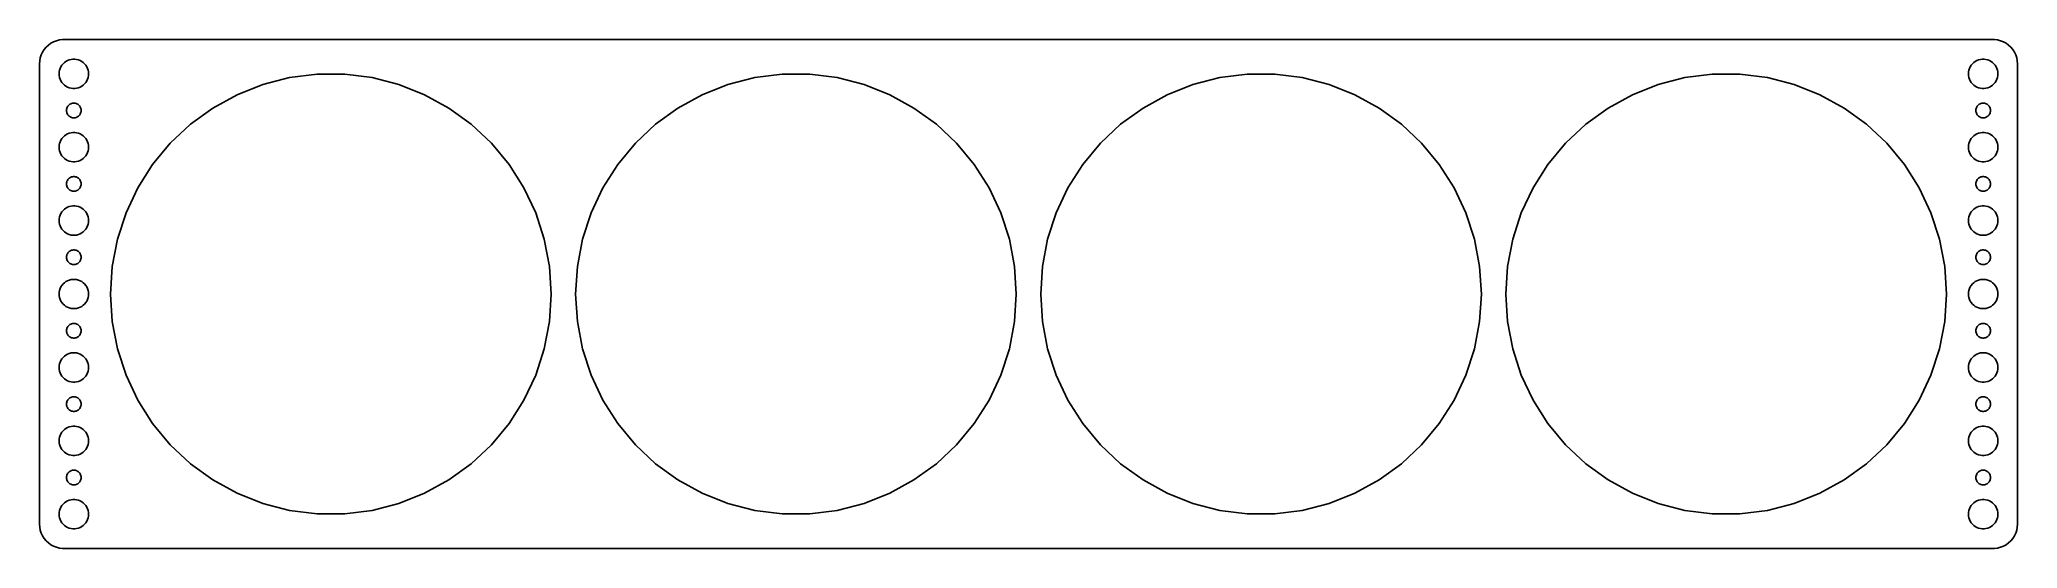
# Model space of a CAD drawing. Header units: metres. Extents: x -202 to 202, y -52 to 52.
import ezdxf

# ---------------------------------------------------------------- set-up
doc = ezdxf.new("R2010")
doc.units = ezdxf.units.M

msp = doc.modelspace()

# ---------------------------------------------------------------- linework, layer by layer
for p, q in [((-201.649, 48.8406), (-201.843, 48.2434)), ((-201.382, 49.4088), (-201.649, 48.8406)), ((-201.045, 49.9389), (-201.382, 49.4088)), ((-200.645, 50.4227), (-201.045, 49.9389)), ((-200.187, 50.8526), (-200.645, 50.4227)), ((-199.679, 51.2216), (-200.187, 50.8526)), ((-199.129, 51.5241), (-199.679, 51.2216)), ((-198.545, 51.7553), (-199.129, 51.5241)), ((-197.937, 51.9114), (-198.545, 51.7553)), ((-197.314, 51.9901), (-197.937, 51.9114)), ((197.314, 51.9901), (-197.314, 51.9901)), ((197.937, 51.9114), (197.314, 51.9901)), ((198.545, 51.7553), (197.937, 51.9114)), ((199.129, 51.5241), (198.545, 51.7553)), ((199.679, 51.2216), (199.129, 51.5241)), ((200.187, 50.8526), (199.679, 51.2216)), ((200.645, 50.4227), (200.187, 50.8526)), ((201.045, 49.9389), (200.645, 50.4227)), ((201.382, 49.4088), (201.045, 49.9389)), ((201.649, 48.8406), (201.382, 49.4088)), ((201.843, 48.2434), (201.649, 48.8406)), ((-201.961, 47.6267), (-202, 47)), ((-202, 47), (-202, -47)), ((-201.843, 48.2434), (-201.961, 47.6267)), ((-198, 45), (-197.976, 45.376)), ((-197.976, 44.624), (-198, 45)), ((-197.976, 45.376), (-197.906, 45.7461)), ((-197.906, 44.2539), (-197.976, 44.624)), ((-197.906, 45.7461), (-197.789, 46.1044)), ((-197.789, 46.1044), (-197.629, 46.4453)), ((-197.629, 46.4453), (-197.427, 46.7634)), ((-197.427, 46.7634), (-197.187, 47.0536)), ((-197.187, 47.0536), (-196.912, 47.3115)), ((-196.912, 47.3115), (-196.607, 47.533)), ((-196.607, 47.533), (-196.277, 47.7145)), ((-196.277, 47.7145), (-195.927, 47.8532)), ((-195.927, 47.8532), (-195.562, 47.9469)), ((-195.562, 47.9469), (-195.188, 47.9941)), ((-195.188, 47.9941), (-194.812, 47.9941)), ((-194.812, 47.9941), (-194.438, 47.9469)), ((-194.438, 47.9469), (-194.073, 47.8532)), ((-194.073, 47.8532), (-193.723, 47.7145)), ((-193.723, 47.7145), (-193.393, 47.533)), ((-193.393, 47.533), (-193.088, 47.3115)), ((-193.088, 47.3115), (-192.813, 47.0536)), ((-192.813, 47.0536), (-192.573, 46.7634)), ((-192.573, 46.7634), (-192.371, 46.4453)), ((-192.371, 46.4453), (-192.211, 46.1044)), ((-192.211, 46.1044), (-192.094, 45.7461)), ((-192.094, 45.7461), (-192.024, 45.376)), ((-192.024, 44.624), (-192.094, 44.2539)), ((-192.024, 45.376), (-192, 45)), ((-192, 45), (-192.024, 44.624)), ((-150.932, 44.2029), (-145.326, 44.9112)), ((-145.326, 44.9112), (-139.674, 44.9112)), ((-139.674, 44.9112), (-134.068, 44.2029)), ((-55.9322, 44.2029), (-50.3256, 44.9112)), ((-50.3256, 44.9112), (-44.6744, 44.9112)), ((-44.6744, 44.9112), (-39.0678, 44.2029)), ((39.0678, 44.2029), (44.6744, 44.9112)), ((44.6744, 44.9112), (50.3256, 44.9112)), ((50.3256, 44.9112), (55.9322, 44.2029)), ((134.068, 44.2029), (139.674, 44.9112)), ((139.674, 44.9112), (145.326, 44.9112)), ((145.326, 44.9112), (150.932, 44.2029)), ((192, 45), (192.024, 45.376)), ((192.024, 44.624), (192, 45)), ((192.024, 45.376), (192.094, 45.7461)), ((192.094, 44.2539), (192.024, 44.624)), ((192.094, 45.7461), (192.211, 46.1044)), ((192.211, 46.1044), (192.371, 46.4453)), ((192.371, 46.4453), (192.573, 46.7634)), ((192.573, 46.7634), (192.813, 47.0536)), ((192.813, 47.0536), (193.088, 47.3115)), ((193.088, 47.3115), (193.393, 47.533)), ((193.393, 47.533), (193.723, 47.7145)), ((193.723, 47.7145), (194.073, 47.8532)), ((194.073, 47.8532), (194.438, 47.9469)), ((194.438, 47.9469), (194.812, 47.9941)), ((194.812, 47.9941), (195.188, 47.9941)), ((195.188, 47.9941), (195.562, 47.9469)), ((195.562, 47.9469), (195.927, 47.8532)), ((195.927, 47.8532), (196.277, 47.7145)), ((196.277, 47.7145), (196.607, 47.533)), ((196.607, 47.533), (196.912, 47.3115)), ((196.912, 47.3115), (197.187, 47.0536)), ((197.187, 47.0536), (197.427, 46.7634)), ((197.427, 46.7634), (197.629, 46.4453)), ((197.629, 46.4453), (197.789, 46.1044)), ((197.789, 46.1044), (197.906, 45.7461)), ((197.906, 45.7461), (197.976, 45.376)), ((197.976, 44.624), (197.906, 44.2539)), ((197.976, 45.376), (198, 45)), ((198, 45), (197.976, 44.624)), ((201.961, 47.6267), (201.843, 48.2434)), ((202, 47), (201.961, 47.6267)), ((202, -47), (202, 47)), ((-197.789, 43.8956), (-197.906, 44.2539)), ((-197.629, 43.5547), (-197.789, 43.8956)), ((-197.427, 43.2366), (-197.629, 43.5547)), ((-197.187, 42.9464), (-197.427, 43.2366)), ((-196.912, 42.6885), (-197.187, 42.9464)), ((-196.607, 42.467), (-196.912, 42.6885)), ((-196.277, 42.2855), (-196.607, 42.467)), ((-195.927, 42.1468), (-196.277, 42.2855)), ((-195.562, 42.0531), (-195.927, 42.1468)), ((-195.188, 42.0059), (-195.562, 42.0531)), ((-194.812, 42.0059), (-195.188, 42.0059)), ((-194.438, 42.0531), (-194.812, 42.0059)), ((-194.073, 42.1468), (-194.438, 42.0531)), ((-193.723, 42.2855), (-194.073, 42.1468)), ((-193.393, 42.467), (-193.723, 42.2855)), ((-193.088, 42.6885), (-193.393, 42.467)), ((-192.813, 42.9464), (-193.088, 42.6885)), ((-192.573, 43.2366), (-192.813, 42.9464)), ((-192.371, 43.5547), (-192.573, 43.2366)), ((-192.211, 43.8956), (-192.371, 43.5547)), ((-192.094, 44.2539), (-192.211, 43.8956)), ((-166.612, 37.9948), (-161.66, 40.7172)), ((-161.66, 40.7172), (-156.406, 42.7975)), ((-156.406, 42.7975), (-150.932, 44.2029)), ((-134.068, 44.2029), (-128.594, 42.7975)), ((-128.594, 42.7975), (-123.34, 40.7172)), ((-123.34, 40.7172), (-118.388, 37.9948)), ((-71.6122, 37.9948), (-66.6601, 40.7172)), ((-66.6601, 40.7172), (-61.4058, 42.7975)), ((-61.4058, 42.7975), (-55.9322, 44.2029)), ((-39.0678, 44.2029), (-33.5942, 42.7975)), ((-33.5942, 42.7975), (-28.3399, 40.7172)), ((-28.3399, 40.7172), (-23.3878, 37.9948)), ((23.3878, 37.9948), (28.3399, 40.7172)), ((28.3399, 40.7172), (33.5942, 42.7975)), ((33.5942, 42.7975), (39.0678, 44.2029)), ((55.9322, 44.2029), (61.4058, 42.7975)), ((61.4058, 42.7975), (66.6601, 40.7172)), ((66.6601, 40.7172), (71.6122, 37.9948)), ((118.388, 37.9948), (123.34, 40.7172)), ((123.34, 40.7172), (128.594, 42.7975)), ((128.594, 42.7975), (134.068, 44.2029)), ((150.932, 44.2029), (156.406, 42.7975)), ((156.406, 42.7975), (161.66, 40.7172)), ((161.66, 40.7172), (166.612, 37.9948)), ((192.211, 43.8956), (192.094, 44.2539)), ((192.371, 43.5547), (192.211, 43.8956)), ((192.573, 43.2366), (192.371, 43.5547)), ((192.813, 42.9464), (192.573, 43.2366)), ((193.088, 42.6885), (192.813, 42.9464)), ((193.393, 42.467), (193.088, 42.6885)), ((193.723, 42.2855), (193.393, 42.467)), ((194.073, 42.1468), (193.723, 42.2855)), ((194.438, 42.0531), (194.073, 42.1468)), ((194.812, 42.0059), (194.438, 42.0531)), ((195.188, 42.0059), (194.812, 42.0059)), ((195.562, 42.0531), (195.188, 42.0059)), ((195.927, 42.1468), (195.562, 42.0531)), ((196.277, 42.2855), (195.927, 42.1468)), ((196.607, 42.467), (196.277, 42.2855)), ((196.912, 42.6885), (196.607, 42.467)), ((197.187, 42.9464), (196.912, 42.6885)), ((197.427, 43.2366), (197.187, 42.9464)), ((197.629, 43.5547), (197.427, 43.2366)), ((197.789, 43.8956), (197.629, 43.5547)), ((197.906, 44.2539), (197.789, 43.8956)), ((-196.5, 37.5), (-196.488, 37.688)), ((-196.488, 37.312), (-196.5, 37.5)), ((-196.488, 37.688), (-196.453, 37.873)), ((-196.453, 37.127), (-196.488, 37.312)), ((-196.453, 37.873), (-196.395, 38.0522)), ((-196.395, 36.9478), (-196.453, 37.127)), ((-196.395, 38.0522), (-196.314, 38.2226)), ((-196.314, 36.7774), (-196.395, 36.9478)), ((-196.314, 38.2226), (-196.214, 38.3817)), ((-196.214, 36.6183), (-196.314, 36.7774)), ((-196.214, 38.3817), (-196.093, 38.5268)), ((-196.093, 36.4732), (-196.214, 36.6183)), ((-196.093, 38.5268), (-195.956, 38.6558)), ((-195.956, 36.3442), (-196.093, 36.4732)), ((-195.956, 38.6558), (-195.804, 38.7665)), ((-195.804, 38.7665), (-195.639, 38.8572)), ((-195.639, 38.8572), (-195.464, 38.9266)), ((-195.464, 38.9266), (-195.281, 38.9734)), ((-195.281, 38.9734), (-195.094, 38.997)), ((-195.094, 38.997), (-194.906, 38.997)), ((-194.906, 38.997), (-194.719, 38.9734)), ((-194.719, 38.9734), (-194.536, 38.9266)), ((-194.536, 38.9266), (-194.361, 38.8572)), ((-194.361, 38.8572), (-194.196, 38.7665)), ((-194.196, 38.7665), (-194.044, 38.6558)), ((-194.044, 38.6558), (-193.907, 38.5268)), ((-193.907, 36.4732), (-194.044, 36.3442)), ((-193.907, 38.5268), (-193.786, 38.3817)), ((-193.786, 36.6183), (-193.907, 36.4732)), ((-193.786, 38.3817), (-193.686, 38.2226)), ((-193.686, 36.7774), (-193.786, 36.6183)), ((-193.686, 38.2226), (-193.605, 38.0522)), ((-193.605, 36.9478), (-193.686, 36.7774)), ((-193.605, 38.0522), (-193.547, 37.873)), ((-193.547, 37.127), (-193.605, 36.9478)), ((-193.547, 37.873), (-193.512, 37.688)), ((-193.512, 37.312), (-193.547, 37.127)), ((-193.512, 37.688), (-193.5, 37.5)), ((-193.5, 37.5), (-193.512, 37.312)), ((-171.184, 34.6731), (-166.612, 37.9948)), ((-118.388, 37.9948), (-113.816, 34.6731)), ((-76.1841, 34.6731), (-71.6122, 37.9948)), ((-23.3878, 37.9948), (-18.8159, 34.6731)), ((18.8159, 34.6731), (23.3878, 37.9948)), ((71.6122, 37.9948), (76.1841, 34.6731)), ((113.816, 34.6731), (118.388, 37.9948)), ((166.612, 37.9948), (171.184, 34.6731)), ((193.5, 37.5), (193.512, 37.688)), ((193.512, 37.312), (193.5, 37.5)), ((193.512, 37.688), (193.547, 37.873)), ((193.547, 37.127), (193.512, 37.312)), ((193.547, 37.873), (193.605, 38.0522)), ((193.605, 36.9478), (193.547, 37.127)), ((193.605, 38.0522), (193.686, 38.2226)), ((193.686, 36.7774), (193.605, 36.9478)), ((193.686, 38.2226), (193.786, 38.3817)), ((193.786, 36.6183), (193.686, 36.7774)), ((193.786, 38.3817), (193.907, 38.5268)), ((193.907, 36.4732), (193.786, 36.6183)), ((193.907, 38.5268), (194.044, 38.6558)), ((194.044, 36.3442), (193.907, 36.4732)), ((194.044, 38.6558), (194.196, 38.7665)), ((194.196, 38.7665), (194.361, 38.8572)), ((194.361, 38.8572), (194.536, 38.9266)), ((194.536, 38.9266), (194.719, 38.9734)), ((194.719, 38.9734), (194.906, 38.997)), ((194.906, 38.997), (195.094, 38.997)), ((195.094, 38.997), (195.281, 38.9734)), ((195.281, 38.9734), (195.464, 38.9266)), ((195.464, 38.9266), (195.639, 38.8572)), ((195.639, 38.8572), (195.804, 38.7665)), ((195.804, 38.7665), (195.956, 38.6558)), ((195.956, 38.6558), (196.093, 38.5268)), ((196.093, 36.4732), (195.956, 36.3442)), ((196.093, 38.5268), (196.214, 38.3817)), ((196.214, 36.6183), (196.093, 36.4732)), ((196.214, 38.3817), (196.314, 38.2226)), ((196.314, 36.7774), (196.214, 36.6183)), ((196.314, 38.2226), (196.395, 38.0522)), ((196.395, 36.9478), (196.314, 36.7774)), ((196.395, 38.0522), (196.453, 37.873)), ((196.453, 37.127), (196.395, 36.9478)), ((196.453, 37.873), (196.488, 37.688)), ((196.488, 37.312), (196.453, 37.127)), ((196.488, 37.688), (196.5, 37.5)), ((196.5, 37.5), (196.488, 37.312)), ((-196.912, 32.3115), (-196.607, 32.533)), ((-196.607, 32.533), (-196.277, 32.7145)), ((-196.277, 32.7145), (-195.927, 32.8532)), ((-195.804, 36.2335), (-195.956, 36.3442)), ((-195.927, 32.8532), (-195.562, 32.9469)), ((-195.639, 36.1428), (-195.804, 36.2335)), ((-195.464, 36.0734), (-195.639, 36.1428)), ((-195.562, 32.9469), (-195.188, 32.9941)), ((-195.281, 36.0266), (-195.464, 36.0734)), ((-195.094, 36.003), (-195.281, 36.0266)), ((-195.188, 32.9941), (-194.812, 32.9941)), ((-194.906, 36.003), (-195.094, 36.003)), ((-194.719, 36.0266), (-194.906, 36.003)), ((-194.812, 32.9941), (-194.438, 32.9469)), ((-194.536, 36.0734), (-194.719, 36.0266)), ((-194.361, 36.1428), (-194.536, 36.0734)), ((-194.438, 32.9469), (-194.073, 32.8532)), ((-194.196, 36.2335), (-194.361, 36.1428)), ((-194.044, 36.3442), (-194.196, 36.2335)), ((-194.073, 32.8532), (-193.723, 32.7145)), ((-193.723, 32.7145), (-193.393, 32.533)), ((-193.393, 32.533), (-193.088, 32.3115)), ((-175.304, 30.8046), (-171.184, 34.6731)), ((-113.816, 34.6731), (-109.696, 30.8046)), ((-80.3036, 30.8046), (-76.1841, 34.6731)), ((-18.8159, 34.6731), (-14.6964, 30.8046)), ((14.6964, 30.8046), (18.8159, 34.6731)), ((76.1841, 34.6731), (80.3036, 30.8046)), ((109.696, 30.8046), (113.816, 34.6731)), ((171.184, 34.6731), (175.304, 30.8046)), ((193.088, 32.3115), (193.393, 32.533)), ((193.393, 32.533), (193.723, 32.7145)), ((193.723, 32.7145), (194.073, 32.8532)), ((194.196, 36.2335), (194.044, 36.3442)), ((194.073, 32.8532), (194.438, 32.9469)), ((194.361, 36.1428), (194.196, 36.2335)), ((194.536, 36.0734), (194.361, 36.1428)), ((194.438, 32.9469), (194.812, 32.9941)), ((194.719, 36.0266), (194.536, 36.0734)), ((194.906, 36.003), (194.719, 36.0266)), ((194.812, 32.9941), (195.188, 32.9941)), ((195.094, 36.003), (194.906, 36.003)), ((195.281, 36.0266), (195.094, 36.003)), ((195.188, 32.9941), (195.562, 32.9469)), ((195.464, 36.0734), (195.281, 36.0266)), ((195.639, 36.1428), (195.464, 36.0734)), ((195.562, 32.9469), (195.927, 32.8532)), ((195.804, 36.2335), (195.639, 36.1428)), ((195.956, 36.3442), (195.804, 36.2335)), ((195.927, 32.8532), (196.277, 32.7145)), ((196.277, 32.7145), (196.607, 32.533)), ((196.607, 32.533), (196.912, 32.3115)), ((-198, 30), (-197.976, 30.376)), ((-197.976, 29.624), (-198, 30)), ((-197.976, 30.376), (-197.906, 30.7461)), ((-197.906, 29.2539), (-197.976, 29.624)), ((-197.906, 30.7461), (-197.789, 31.1044)), ((-197.789, 28.8956), (-197.906, 29.2539)), ((-197.789, 31.1044), (-197.629, 31.4453)), ((-197.629, 28.5547), (-197.789, 28.8956)), ((-197.629, 31.4453), (-197.427, 31.7634)), ((-197.427, 28.2366), (-197.629, 28.5547)), ((-197.427, 31.7634), (-197.187, 32.0536)), ((-197.187, 32.0536), (-196.912, 32.3115)), ((-193.088, 32.3115), (-192.813, 32.0536)), ((-192.813, 32.0536), (-192.573, 31.7634)), ((-192.573, 31.7634), (-192.371, 31.4453)), ((-192.371, 28.5547), (-192.573, 28.2366)), ((-192.371, 31.4453), (-192.211, 31.1044)), ((-192.211, 28.8956), (-192.371, 28.5547)), ((-192.211, 31.1044), (-192.094, 30.7461)), ((-192.094, 29.2539), (-192.211, 28.8956)), ((-192.094, 30.7461), (-192.024, 30.376)), ((-192.024, 29.624), (-192.094, 29.2539)), ((-192.024, 30.376), (-192, 30)), ((-192, 30), (-192.024, 29.624)), ((-178.906, 26.4503), (-175.304, 30.8046)), ((-109.696, 30.8046), (-106.094, 26.4503)), ((-83.9058, 26.4503), (-80.3036, 30.8046)), ((-14.6964, 30.8046), (-11.0942, 26.4503)), ((11.0942, 26.4503), (14.6964, 30.8046)), ((80.3036, 30.8046), (83.9058, 26.4503)), ((106.094, 26.4503), (109.696, 30.8046)), ((175.304, 30.8046), (178.906, 26.4503)), ((192, 30), (192.024, 30.376)), ((192.024, 29.624), (192, 30)), ((192.024, 30.376), (192.094, 30.7461)), ((192.094, 29.2539), (192.024, 29.624)), ((192.094, 30.7461), (192.211, 31.1044)), ((192.211, 28.8956), (192.094, 29.2539)), ((192.211, 31.1044), (192.371, 31.4453)), ((192.371, 28.5547), (192.211, 28.8956)), ((192.371, 31.4453), (192.573, 31.7634)), ((192.573, 28.2366), (192.371, 28.5547)), ((192.573, 31.7634), (192.813, 32.0536)), ((192.813, 32.0536), (193.088, 32.3115)), ((196.912, 32.3115), (197.187, 32.0536)), ((197.187, 32.0536), (197.427, 31.7634)), ((197.427, 31.7634), (197.629, 31.4453)), ((197.629, 28.5547), (197.427, 28.2366)), ((197.629, 31.4453), (197.789, 31.1044)), ((197.789, 28.8956), (197.629, 28.5547)), ((197.789, 31.1044), (197.906, 30.7461)), ((197.906, 29.2539), (197.789, 28.8956)), ((197.906, 30.7461), (197.976, 30.376)), ((197.976, 29.624), (197.906, 29.2539)), ((197.976, 30.376), (198, 30)), ((198, 30), (197.976, 29.624)), ((-197.187, 27.9464), (-197.427, 28.2366)), ((-196.912, 27.6884), (-197.187, 27.9464)), ((-196.607, 27.467), (-196.912, 27.6884)), ((-196.277, 27.2855), (-196.607, 27.467)), ((-195.927, 27.1468), (-196.277, 27.2855)), ((-195.562, 27.0531), (-195.927, 27.1468)), ((-195.188, 27.0059), (-195.562, 27.0531)), ((-194.812, 27.0059), (-195.188, 27.0059)), ((-194.438, 27.0531), (-194.812, 27.0059)), ((-194.073, 27.1468), (-194.438, 27.0531)), ((-193.723, 27.2855), (-194.073, 27.1468)), ((-193.393, 27.467), (-193.723, 27.2855)), ((-193.088, 27.6884), (-193.393, 27.467)), ((-192.813, 27.9464), (-193.088, 27.6884)), ((-192.573, 28.2366), (-192.813, 27.9464)), ((-181.934, 21.6789), (-178.906, 26.4503)), ((-106.094, 26.4503), (-103.066, 21.6789)), ((-86.9338, 21.6789), (-83.9058, 26.4503)), ((-11.0942, 26.4503), (-8.06619, 21.6789)), ((8.06619, 21.6789), (11.0942, 26.4503)), ((83.9058, 26.4503), (86.9338, 21.6789)), ((103.066, 21.6789), (106.094, 26.4503)), ((178.906, 26.4503), (181.934, 21.6789)), ((192.813, 27.9464), (192.573, 28.2366)), ((193.088, 27.6884), (192.813, 27.9464)), ((193.393, 27.467), (193.088, 27.6884)), ((193.723, 27.2855), (193.393, 27.467)), ((194.073, 27.1468), (193.723, 27.2855)), ((194.438, 27.0531), (194.073, 27.1468)), ((194.812, 27.0059), (194.438, 27.0531)), ((195.188, 27.0059), (194.812, 27.0059)), ((195.562, 27.0531), (195.188, 27.0059)), ((195.927, 27.1468), (195.562, 27.0531)), ((196.277, 27.2855), (195.927, 27.1468)), ((196.607, 27.467), (196.277, 27.2855)), ((196.912, 27.6884), (196.607, 27.467)), ((197.187, 27.9464), (196.912, 27.6884)), ((197.427, 28.2366), (197.187, 27.9464)), ((-196.5, 22.5), (-196.488, 22.688)), ((-196.488, 22.312), (-196.5, 22.5)), ((-196.488, 22.688), (-196.453, 22.873)), ((-196.453, 22.127), (-196.488, 22.312)), ((-196.453, 22.873), (-196.395, 23.0522)), ((-196.395, 21.9478), (-196.453, 22.127)), ((-196.395, 23.0522), (-196.314, 23.2226)), ((-196.314, 21.7774), (-196.395, 21.9478)), ((-196.314, 23.2226), (-196.214, 23.3817)), ((-196.214, 21.6183), (-196.314, 21.7774)), ((-196.214, 23.3817), (-196.093, 23.5268)), ((-196.093, 21.4732), (-196.214, 21.6183)), ((-196.093, 23.5268), (-195.956, 23.6558)), ((-195.956, 21.3442), (-196.093, 21.4732)), ((-195.956, 23.6558), (-195.804, 23.7665)), ((-195.804, 21.2335), (-195.956, 21.3442)), ((-195.804, 23.7665), (-195.639, 23.8572)), ((-195.639, 21.1427), (-195.804, 21.2335)), ((-195.639, 23.8572), (-195.464, 23.9266)), ((-195.464, 21.0734), (-195.639, 21.1427)), ((-195.464, 23.9266), (-195.281, 23.9734)), ((-195.281, 21.0266), (-195.464, 21.0734)), ((-195.281, 23.9734), (-195.094, 23.997)), ((-195.094, 21.003), (-195.281, 21.0266)), ((-195.094, 23.997), (-194.906, 23.997)), ((-194.906, 21.003), (-195.094, 21.003)), ((-194.906, 23.997), (-194.719, 23.9734)), ((-194.719, 21.0266), (-194.906, 21.003)), ((-194.719, 23.9734), (-194.536, 23.9266)), ((-194.536, 21.0734), (-194.719, 21.0266)), ((-194.536, 23.9266), (-194.361, 23.8572)), ((-194.361, 21.1427), (-194.536, 21.0734)), ((-194.361, 23.8572), (-194.196, 23.7665)), ((-194.196, 21.2335), (-194.361, 21.1427)), ((-194.196, 23.7665), (-194.044, 23.6558)), ((-194.044, 21.3442), (-194.196, 21.2335)), ((-194.044, 23.6558), (-193.907, 23.5268)), ((-193.907, 21.4732), (-194.044, 21.3442)), ((-193.907, 23.5268), (-193.786, 23.3817)), ((-193.786, 21.6183), (-193.907, 21.4732)), ((-193.786, 23.3817), (-193.686, 23.2226)), ((-193.686, 21.7774), (-193.786, 21.6183)), ((-193.686, 23.2226), (-193.605, 23.0522)), ((-193.605, 21.9478), (-193.686, 21.7774)), ((-193.605, 23.0522), (-193.547, 22.873)), ((-193.547, 22.127), (-193.605, 21.9478)), ((-193.547, 22.873), (-193.512, 22.688)), ((-193.512, 22.312), (-193.547, 22.127)), ((-193.512, 22.688), (-193.5, 22.5)), ((-193.5, 22.5), (-193.512, 22.312)), ((-184.34, 16.5656), (-181.934, 21.6789)), ((-103.066, 21.6789), (-100.66, 16.5656)), ((-89.3399, 16.5656), (-86.9338, 21.6789)), ((-8.06619, 21.6789), (-5.66005, 16.5656)), ((5.66005, 16.5656), (8.06619, 21.6789)), ((86.9338, 21.6789), (89.3399, 16.5656)), ((100.66, 16.5656), (103.066, 21.6789)), ((181.934, 21.6789), (184.34, 16.5656)), ((193.5, 22.5), (193.512, 22.688)), ((193.512, 22.312), (193.5, 22.5)), ((193.512, 22.688), (193.547, 22.873)), ((193.547, 22.127), (193.512, 22.312)), ((193.547, 22.873), (193.605, 23.0522)), ((193.605, 21.9478), (193.547, 22.127)), ((193.605, 23.0522), (193.686, 23.2226)), ((193.686, 21.7774), (193.605, 21.9478)), ((193.686, 23.2226), (193.786, 23.3817)), ((193.786, 21.6183), (193.686, 21.7774)), ((193.786, 23.3817), (193.907, 23.5268)), ((193.907, 21.4732), (193.786, 21.6183)), ((193.907, 23.5268), (194.044, 23.6558)), ((194.044, 21.3442), (193.907, 21.4732)), ((194.044, 23.6558), (194.196, 23.7665)), ((194.196, 21.2335), (194.044, 21.3442)), ((194.196, 23.7665), (194.361, 23.8572)), ((194.361, 21.1427), (194.196, 21.2335)), ((194.361, 23.8572), (194.536, 23.9266)), ((194.536, 21.0734), (194.361, 21.1427)), ((194.536, 23.9266), (194.719, 23.9734)), ((194.719, 21.0266), (194.536, 21.0734)), ((194.719, 23.9734), (194.906, 23.997)), ((194.906, 21.003), (194.719, 21.0266)), ((194.906, 23.997), (195.094, 23.997)), ((195.094, 21.003), (194.906, 21.003)), ((195.094, 23.997), (195.281, 23.9734)), ((195.281, 21.0266), (195.094, 21.003)), ((195.281, 23.9734), (195.464, 23.9266)), ((195.464, 21.0734), (195.281, 21.0266)), ((195.464, 23.9266), (195.639, 23.8572)), ((195.639, 21.1427), (195.464, 21.0734)), ((195.639, 23.8572), (195.804, 23.7665)), ((195.804, 21.2335), (195.639, 21.1427)), ((195.804, 23.7665), (195.956, 23.6558)), ((195.956, 21.3442), (195.804, 21.2335)), ((195.956, 23.6558), (196.093, 23.5268)), ((196.093, 21.4732), (195.956, 21.3442)), ((196.093, 23.5268), (196.214, 23.3817)), ((196.214, 21.6183), (196.093, 21.4732)), ((196.214, 23.3817), (196.314, 23.2226)), ((196.314, 21.7774), (196.214, 21.6183)), ((196.314, 23.2226), (196.395, 23.0522)), ((196.395, 21.9478), (196.314, 21.7774)), ((196.395, 23.0522), (196.453, 22.873)), ((196.453, 22.127), (196.395, 21.9478)), ((196.453, 22.873), (196.488, 22.688)), ((196.488, 22.312), (196.453, 22.127)), ((196.488, 22.688), (196.5, 22.5)), ((196.5, 22.5), (196.488, 22.312)), ((-197.789, 16.1044), (-197.629, 16.4453)), ((-197.629, 16.4453), (-197.427, 16.7634)), ((-197.427, 16.7634), (-197.187, 17.0536)), ((-197.187, 17.0536), (-196.912, 17.3115)), ((-196.912, 17.3115), (-196.607, 17.533)), ((-196.607, 17.533), (-196.277, 17.7145)), ((-196.277, 17.7145), (-195.927, 17.8532)), ((-195.927, 17.8532), (-195.562, 17.9469)), ((-195.562, 17.9469), (-195.188, 17.9941)), ((-195.188, 17.9941), (-194.812, 17.9941)), ((-194.812, 17.9941), (-194.438, 17.9469)), ((-194.438, 17.9469), (-194.073, 17.8532)), ((-194.073, 17.8532), (-193.723, 17.7145)), ((-193.723, 17.7145), (-193.393, 17.533)), ((-193.393, 17.533), (-193.088, 17.3115)), ((-193.088, 17.3115), (-192.813, 17.0536)), ((-192.813, 17.0536), (-192.573, 16.7634)), ((-192.573, 16.7634), (-192.371, 16.4453)), ((-192.371, 16.4453), (-192.211, 16.1044)), ((-186.086, 11.191), (-184.34, 16.5656)), ((-100.66, 16.5656), (-98.9138, 11.191)), ((-91.0862, 11.191), (-89.3399, 16.5656)), ((-5.66005, 16.5656), (-3.91376, 11.191)), ((3.91376, 11.191), (5.66005, 16.5656)), ((89.3399, 16.5656), (91.0862, 11.191)), ((98.9138, 11.191), (100.66, 16.5656)), ((184.34, 16.5656), (186.086, 11.191)), ((192.211, 16.1044), (192.371, 16.4453)), ((192.371, 16.4453), (192.573, 16.7634)), ((192.573, 16.7634), (192.813, 17.0536)), ((192.813, 17.0536), (193.088, 17.3115)), ((193.088, 17.3115), (193.393, 17.533)), ((193.393, 17.533), (193.723, 17.7145)), ((193.723, 17.7145), (194.073, 17.8532)), ((194.073, 17.8532), (194.438, 17.9469)), ((194.438, 17.9469), (194.812, 17.9941)), ((194.812, 17.9941), (195.188, 17.9941)), ((195.188, 17.9941), (195.562, 17.9469)), ((195.562, 17.9469), (195.927, 17.8532)), ((195.927, 17.8532), (196.277, 17.7145)), ((196.277, 17.7145), (196.607, 17.533)), ((196.607, 17.533), (196.912, 17.3115)), ((196.912, 17.3115), (197.187, 17.0536)), ((197.187, 17.0536), (197.427, 16.7634)), ((197.427, 16.7634), (197.629, 16.4453)), ((197.629, 16.4453), (197.789, 16.1044)), ((-198, 15), (-197.976, 15.376)), ((-197.976, 14.624), (-198, 15)), ((-197.976, 15.376), (-197.906, 15.7461)), ((-197.906, 14.2539), (-197.976, 14.624)), ((-197.906, 15.7461), (-197.789, 16.1044)), ((-197.789, 13.8956), (-197.906, 14.2539)), ((-197.629, 13.5547), (-197.789, 13.8956)), ((-197.427, 13.2366), (-197.629, 13.5547)), ((-197.187, 12.9464), (-197.427, 13.2366)), ((-196.912, 12.6884), (-197.187, 12.9464)), ((-196.607, 12.467), (-196.912, 12.6884)), ((-196.277, 12.2855), (-196.607, 12.467)), ((-195.927, 12.1468), (-196.277, 12.2855)), ((-195.562, 12.0531), (-195.927, 12.1468)), ((-194.073, 12.1468), (-194.438, 12.0531)), ((-193.723, 12.2855), (-194.073, 12.1468)), ((-193.393, 12.467), (-193.723, 12.2855)), ((-193.088, 12.6884), (-193.393, 12.467)), ((-192.813, 12.9464), (-193.088, 12.6884)), ((-192.573, 13.2366), (-192.813, 12.9464)), ((-192.371, 13.5547), (-192.573, 13.2366)), ((-192.211, 13.8956), (-192.371, 13.5547)), ((-192.211, 16.1044), (-192.094, 15.7461)), ((-192.094, 14.2539), (-192.211, 13.8956)), ((-192.094, 15.7461), (-192.024, 15.376)), ((-192.024, 14.624), (-192.094, 14.2539)), ((-192.024, 15.376), (-192, 15)), ((-192, 15), (-192.024, 14.624)), ((192, 15), (192.024, 15.376)), ((192.024, 14.624), (192, 15)), ((192.024, 15.376), (192.094, 15.7461)), ((192.094, 14.2539), (192.024, 14.624)), ((192.094, 15.7461), (192.211, 16.1044)), ((192.211, 13.8956), (192.094, 14.2539)), ((192.371, 13.5547), (192.211, 13.8956)), ((192.573, 13.2366), (192.371, 13.5547)), ((192.813, 12.9464), (192.573, 13.2366)), ((193.088, 12.6884), (192.813, 12.9464)), ((193.393, 12.467), (193.088, 12.6884)), ((193.723, 12.2855), (193.393, 12.467)), ((194.073, 12.1468), (193.723, 12.2855)), ((194.438, 12.0531), (194.073, 12.1468)), ((195.927, 12.1468), (195.562, 12.0531)), ((196.277, 12.2855), (195.927, 12.1468)), ((196.607, 12.467), (196.277, 12.2855)), ((196.912, 12.6884), (196.607, 12.467)), ((197.187, 12.9464), (196.912, 12.6884)), ((197.427, 13.2366), (197.187, 12.9464)), ((197.629, 13.5547), (197.427, 13.2366)), ((197.789, 13.8956), (197.629, 13.5547)), ((197.789, 16.1044), (197.906, 15.7461)), ((197.906, 14.2539), (197.789, 13.8956)), ((197.906, 15.7461), (197.976, 15.376)), ((197.976, 14.624), (197.906, 14.2539)), ((197.976, 15.376), (198, 15)), ((198, 15), (197.976, 14.624)), ((-196.395, 8.05219), (-196.314, 8.22263)), ((-196.314, 8.22263), (-196.214, 8.38167)), ((-196.214, 8.38167), (-196.093, 8.52681)), ((-196.093, 8.52681), (-195.956, 8.65576)), ((-195.956, 8.65576), (-195.804, 8.76648)), ((-195.804, 8.76648), (-195.639, 8.85724)), ((-195.639, 8.85724), (-195.464, 8.92657)), ((-195.188, 12.0059), (-195.562, 12.0531)), ((-195.464, 8.92657), (-195.281, 8.97342)), ((-195.281, 8.97342), (-195.094, 8.99704)), ((-194.812, 12.0059), (-195.188, 12.0059)), ((-195.094, 8.99704), (-194.906, 8.99704)), ((-194.906, 8.99704), (-194.719, 8.97342)), ((-194.438, 12.0531), (-194.812, 12.0059)), ((-194.719, 8.97342), (-194.536, 8.92657)), ((-194.536, 8.92657), (-194.361, 8.85724)), ((-194.361, 8.85724), (-194.196, 8.76648)), ((-194.196, 8.76648), (-194.044, 8.65576)), ((-194.044, 8.65576), (-193.907, 8.52681)), ((-193.907, 8.52681), (-193.786, 8.38167)), ((-193.786, 8.38167), (-193.686, 8.22263)), ((-193.686, 8.22263), (-193.605, 8.05219)), ((-187.145, 5.63998), (-186.086, 11.191)), ((-98.9138, 11.191), (-97.8548, 5.63998)), ((-92.1452, 5.63998), (-91.0862, 11.191)), ((-3.91376, 11.191), (-2.85483, 5.63998)), ((2.85483, 5.63998), (3.91376, 11.191)), ((91.0862, 11.191), (92.1452, 5.63998)), ((97.8548, 5.63998), (98.9138, 11.191)), ((186.086, 11.191), (187.145, 5.63998)), ((193.605, 8.05219), (193.686, 8.22263)), ((193.686, 8.22263), (193.786, 8.38167)), ((193.786, 8.38167), (193.907, 8.52681)), ((193.907, 8.52681), (194.044, 8.65576)), ((194.044, 8.65576), (194.196, 8.76648)), ((194.196, 8.76648), (194.361, 8.85724)), ((194.361, 8.85724), (194.536, 8.92657)), ((194.812, 12.0059), (194.438, 12.0531)), ((194.536, 8.92657), (194.719, 8.97342)), ((194.719, 8.97342), (194.906, 8.99704)), ((195.188, 12.0059), (194.812, 12.0059)), ((194.906, 8.99704), (195.094, 8.99704)), ((195.094, 8.99704), (195.281, 8.97342)), ((195.562, 12.0531), (195.188, 12.0059)), ((195.281, 8.97342), (195.464, 8.92657)), ((195.464, 8.92657), (195.639, 8.85724)), ((195.639, 8.85724), (195.804, 8.76648)), ((195.804, 8.76648), (195.956, 8.65576)), ((195.956, 8.65576), (196.093, 8.52681)), ((196.093, 8.52681), (196.214, 8.38167)), ((196.214, 8.38167), (196.314, 8.22263)), ((196.314, 8.22263), (196.395, 8.05219)), ((-196.5, 7.5), (-196.488, 7.68799)), ((-196.488, 7.312), (-196.5, 7.5)), ((-196.488, 7.68799), (-196.453, 7.87303)), ((-196.453, 7.12695), (-196.488, 7.312)), ((-196.453, 7.87303), (-196.395, 8.05219)), ((-196.395, 6.9478), (-196.453, 7.12695)), ((-196.314, 6.77736), (-196.395, 6.9478)), ((-196.214, 6.61832), (-196.314, 6.77736)), ((-196.093, 6.47318), (-196.214, 6.61832)), ((-195.956, 6.34422), (-196.093, 6.47318)), ((-195.804, 6.23351), (-195.956, 6.34422)), ((-195.639, 6.14275), (-195.804, 6.23351)), ((-195.464, 6.07341), (-195.639, 6.14275)), ((-195.281, 6.02657), (-195.464, 6.07341)), ((-195.094, 6.00294), (-195.281, 6.02657)), ((-194.906, 6.00294), (-195.094, 6.00294)), ((-194.719, 6.02657), (-194.906, 6.00294)), ((-194.536, 6.07341), (-194.719, 6.02657)), ((-194.361, 6.14275), (-194.536, 6.07341)), ((-194.196, 6.23351), (-194.361, 6.14275)), ((-194.044, 6.34422), (-194.196, 6.23351)), ((-193.907, 6.47318), (-194.044, 6.34422)), ((-193.786, 6.61832), (-193.907, 6.47318)), ((-193.686, 6.77736), (-193.786, 6.61832)), ((-193.605, 6.9478), (-193.686, 6.77736)), ((-193.605, 8.05219), (-193.547, 7.87303)), ((-193.547, 7.12695), (-193.605, 6.9478)), ((-193.547, 7.87303), (-193.512, 7.68799)), ((-193.512, 7.312), (-193.547, 7.12695)), ((-193.512, 7.68799), (-193.5, 7.5)), ((-193.5, 7.5), (-193.512, 7.312)), ((-187.5, 0), (-187.145, 5.63998)), ((-97.8548, 5.63998), (-97.5, 0)), ((-92.5, 0), (-92.1452, 5.63998)), ((-2.85483, 5.63998), (-2.5, 0)), ((2.5, 0), (2.85483, 5.63998)), ((92.1452, 5.63998), (92.5, 0)), ((97.5, 0), (97.8548, 5.63998)), ((187.145, 5.63998), (187.5, 0)), ((193.5, 7.5), (193.512, 7.68799)), ((193.512, 7.312), (193.5, 7.5)), ((193.512, 7.68799), (193.547, 7.87303)), ((193.547, 7.12695), (193.512, 7.312)), ((193.547, 7.87303), (193.605, 8.05219)), ((193.605, 6.9478), (193.547, 7.12695)), ((193.686, 6.77736), (193.605, 6.9478)), ((193.786, 6.61832), (193.686, 6.77736)), ((193.907, 6.47318), (193.786, 6.61832)), ((194.044, 6.34422), (193.907, 6.47318)), ((194.196, 6.23351), (194.044, 6.34422)), ((194.361, 6.14275), (194.196, 6.23351)), ((194.536, 6.07341), (194.361, 6.14275)), ((194.719, 6.02657), (194.536, 6.07341)), ((194.906, 6.00294), (194.719, 6.02657)), ((195.094, 6.00294), (194.906, 6.00294)), ((195.281, 6.02657), (195.094, 6.00294)), ((195.464, 6.07341), (195.281, 6.02657)), ((195.639, 6.14275), (195.464, 6.07341)), ((195.804, 6.23351), (195.639, 6.14275)), ((195.956, 6.34422), (195.804, 6.23351)), ((196.093, 6.47318), (195.956, 6.34422)), ((196.214, 6.61832), (196.093, 6.47318)), ((196.314, 6.77736), (196.214, 6.61832)), ((196.395, 6.9478), (196.314, 6.77736)), ((196.395, 8.05219), (196.453, 7.87303)), ((196.453, 7.12695), (196.395, 6.9478)), ((196.453, 7.87303), (196.488, 7.68799)), ((196.488, 7.312), (196.453, 7.12695)), ((196.488, 7.68799), (196.5, 7.5)), ((196.5, 7.5), (196.488, 7.312)), ((-198, 0), (-197.976, 0.37599)), ((-197.976, -0.37599), (-198, 0)), ((-197.976, 0.37599), (-197.906, 0.74606)), ((-197.906, 0.74606), (-197.789, 1.10437)), ((-197.789, 1.10437), (-197.629, 1.44525)), ((-197.629, 1.44525), (-197.427, 1.76335)), ((-197.427, 1.76335), (-197.187, 2.05363)), ((-197.187, 2.05363), (-196.912, 2.31154)), ((-196.912, 2.31154), (-196.607, 2.53297)), ((-196.607, 2.53297), (-196.277, 2.71448)), ((-196.277, 2.71448), (-195.927, 2.85316)), ((-195.927, 2.85316), (-195.562, 2.94685)), ((-195.562, 2.94685), (-195.188, 2.99408)), ((-195.188, 2.99408), (-194.812, 2.99408)), ((-194.812, 2.99408), (-194.438, 2.94685)), ((-194.438, 2.94685), (-194.073, 2.85316)), ((-194.073, 2.85316), (-193.723, 2.71448)), ((-193.723, 2.71448), (-193.393, 2.53297)), ((-193.393, 2.53297), (-193.088, 2.31154)), ((-193.088, 2.31154), (-192.813, 2.05363)), ((-192.813, 2.05363), (-192.573, 1.76335)), ((-192.573, 1.76335), (-192.371, 1.44525)), ((-192.371, 1.44525), (-192.211, 1.10437)), ((-192.211, 1.10437), (-192.094, 0.74606)), ((-192.094, 0.74606), (-192.024, 0.37599)), ((-192.024, 0.37599), (-192, 0)), ((-192, 0), (-192.024, -0.37599)), ((-187.145, -5.63998), (-187.5, 0)), ((-97.5, 0), (-97.8548, -5.63998)), ((-92.1452, -5.63998), (-92.5, 0)), ((-2.5, 0), (-2.85483, -5.63998)), ((2.85483, -5.63998), (2.5, 0)), ((92.5, 0), (92.1452, -5.63998)), ((97.8548, -5.63998), (97.5, 0)), ((187.5, 0), (187.145, -5.63998)), ((192, 0), (192.024, 0.37599)), ((192.024, -0.37599), (192, 0)), ((192.024, 0.37599), (192.094, 0.74606)), ((192.094, 0.74606), (192.211, 1.10437)), ((192.211, 1.10437), (192.371, 1.44525)), ((192.371, 1.44525), (192.573, 1.76335)), ((192.573, 1.76335), (192.813, 2.05363)), ((192.813, 2.05363), (193.088, 2.31154)), ((193.088, 2.31154), (193.393, 2.53297)), ((193.393, 2.53297), (193.723, 2.71448)), ((193.723, 2.71448), (194.073, 2.85316)), ((194.073, 2.85316), (194.438, 2.94685)), ((194.438, 2.94685), (194.812, 2.99408)), ((194.812, 2.99408), (195.188, 2.99408)), ((195.188, 2.99408), (195.562, 2.94685)), ((195.562, 2.94685), (195.927, 2.85316)), ((195.927, 2.85316), (196.277, 2.71448)), ((196.277, 2.71448), (196.607, 2.53297)), ((196.607, 2.53297), (196.912, 2.31154)), ((196.912, 2.31154), (197.187, 2.05363)), ((197.187, 2.05363), (197.427, 1.76335)), ((197.427, 1.76335), (197.629, 1.44525)), ((197.629, 1.44525), (197.789, 1.10437)), ((197.789, 1.10437), (197.906, 0.74606)), ((197.906, 0.74606), (197.976, 0.37599)), ((197.976, 0.37599), (198, 0)), ((198, 0), (197.976, -0.37599)), ((-197.906, -0.74606), (-197.976, -0.37599)), ((-197.789, -1.10437), (-197.906, -0.74606)), ((-197.629, -1.44525), (-197.789, -1.10437)), ((-197.427, -1.76335), (-197.629, -1.44525)), ((-197.187, -2.05363), (-197.427, -1.76335)), ((-196.912, -2.31154), (-197.187, -2.05363)), ((-196.607, -2.53297), (-196.912, -2.31154)), ((-196.277, -2.71448), (-196.607, -2.53297)), ((-195.927, -2.85316), (-196.277, -2.71448)), ((-195.562, -2.94685), (-195.927, -2.85316)), ((-195.188, -2.99408), (-195.562, -2.94685)), ((-194.812, -2.99408), (-195.188, -2.99408)), ((-194.438, -2.94685), (-194.812, -2.99408)), ((-194.073, -2.85316), (-194.438, -2.94685)), ((-193.723, -2.71448), (-194.073, -2.85316)), ((-193.393, -2.53297), (-193.723, -2.71448)), ((-193.088, -2.31154), (-193.393, -2.53297)), ((-192.813, -2.05363), (-193.088, -2.31154)), ((-192.573, -1.76335), (-192.813, -2.05363)), ((-192.371, -1.44525), (-192.573, -1.76335)), ((-192.211, -1.10437), (-192.371, -1.44525)), ((-192.094, -0.74606), (-192.211, -1.10437)), ((-192.024, -0.37599), (-192.094, -0.74606)), ((192.094, -0.74606), (192.024, -0.37599)), ((192.211, -1.10437), (192.094, -0.74606)), ((192.371, -1.44525), (192.211, -1.10437)), ((192.573, -1.76335), (192.371, -1.44525)), ((192.813, -2.05363), (192.573, -1.76335)), ((193.088, -2.31154), (192.813, -2.05363)), ((193.393, -2.53297), (193.088, -2.31154)), ((193.723, -2.71448), (193.393, -2.53297)), ((194.073, -2.85316), (193.723, -2.71448)), ((194.438, -2.94685), (194.073, -2.85316)), ((194.812, -2.99408), (194.438, -2.94685)), ((195.188, -2.99408), (194.812, -2.99408)), ((195.562, -2.94685), (195.188, -2.99408)), ((195.927, -2.85316), (195.562, -2.94685)), ((196.277, -2.71448), (195.927, -2.85316)), ((196.607, -2.53297), (196.277, -2.71448)), ((196.912, -2.31154), (196.607, -2.53297)), ((197.187, -2.05363), (196.912, -2.31154)), ((197.427, -1.76335), (197.187, -2.05363)), ((197.629, -1.44525), (197.427, -1.76335)), ((197.789, -1.10437), (197.629, -1.44525)), ((197.906, -0.74606), (197.789, -1.10437)), ((197.976, -0.37599), (197.906, -0.74606)), ((-196.5, -7.5), (-196.488, -7.312)), ((-196.488, -7.68799), (-196.5, -7.5)), ((-196.488, -7.312), (-196.453, -7.12695)), ((-196.453, -7.87303), (-196.488, -7.68799)), ((-196.453, -7.12695), (-196.395, -6.9478)), ((-196.395, -8.05219), (-196.453, -7.87303)), ((-196.395, -6.9478), (-196.314, -6.77736)), ((-196.314, -8.22263), (-196.395, -8.05219)), ((-196.314, -6.77736), (-196.214, -6.61832)), ((-196.214, -6.61832), (-196.093, -6.47318)), ((-196.093, -6.47318), (-195.956, -6.34422)), ((-195.956, -6.34422), (-195.804, -6.23351)), ((-195.804, -6.23351), (-195.639, -6.14275)), ((-195.639, -6.14275), (-195.464, -6.07341)), ((-195.464, -6.07341), (-195.281, -6.02657)), ((-195.281, -6.02657), (-195.094, -6.00294)), ((-195.094, -6.00294), (-194.906, -6.00294)), ((-194.906, -6.00294), (-194.719, -6.02657)), ((-194.719, -6.02657), (-194.536, -6.07341)), ((-194.536, -6.07341), (-194.361, -6.14275)), ((-194.361, -6.14275), (-194.196, -6.23351)), ((-194.196, -6.23351), (-194.044, -6.34422)), ((-194.044, -6.34422), (-193.907, -6.47318)), ((-193.907, -6.47318), (-193.786, -6.61832)), ((-193.786, -6.61832), (-193.686, -6.77736)), ((-193.686, -6.77736), (-193.605, -6.9478)), ((-193.605, -8.05219), (-193.686, -8.22263)), ((-193.605, -6.9478), (-193.547, -7.12695)), ((-193.547, -7.87303), (-193.605, -8.05219)), ((-193.547, -7.12695), (-193.512, -7.312)), ((-193.512, -7.68799), (-193.547, -7.87303)), ((-193.512, -7.312), (-193.5, -7.5)), ((-193.5, -7.5), (-193.512, -7.68799)), ((-186.086, -11.191), (-187.145, -5.63998)), ((-97.8548, -5.63998), (-98.9138, -11.191)), ((-91.0862, -11.191), (-92.1452, -5.63998)), ((-2.85483, -5.63998), (-3.91376, -11.191)), ((3.91376, -11.191), (2.85483, -5.63998)), ((92.1452, -5.63998), (91.0862, -11.191)), ((98.9138, -11.191), (97.8548, -5.63998)), ((187.145, -5.63998), (186.086, -11.191)), ((193.5, -7.5), (193.512, -7.312)), ((193.512, -7.68799), (193.5, -7.5)), ((193.512, -7.312), (193.547, -7.12695)), ((193.547, -7.87303), (193.512, -7.68799)), ((193.547, -7.12695), (193.605, -6.9478)), ((193.605, -8.05219), (193.547, -7.87303)), ((193.605, -6.9478), (193.686, -6.77736)), ((193.686, -8.22263), (193.605, -8.05219)), ((193.686, -6.77736), (193.786, -6.61832)), ((193.786, -6.61832), (193.907, -6.47318)), ((193.907, -6.47318), (194.044, -6.34422)), ((194.044, -6.34422), (194.196, -6.23351)), ((194.196, -6.23351), (194.361, -6.14275)), ((194.361, -6.14275), (194.536, -6.07341)), ((194.536, -6.07341), (194.719, -6.02657)), ((194.719, -6.02657), (194.906, -6.00294)), ((194.906, -6.00294), (195.094, -6.00294)), ((195.094, -6.00294), (195.281, -6.02657)), ((195.281, -6.02657), (195.464, -6.07341)), ((195.464, -6.07341), (195.639, -6.14275)), ((195.639, -6.14275), (195.804, -6.23351)), ((195.804, -6.23351), (195.956, -6.34422)), ((195.956, -6.34422), (196.093, -6.47318)), ((196.093, -6.47318), (196.214, -6.61832)), ((196.214, -6.61832), (196.314, -6.77736)), ((196.314, -6.77736), (196.395, -6.9478)), ((196.395, -8.05219), (196.314, -8.22263)), ((196.395, -6.9478), (196.453, -7.12695)), ((196.453, -7.87303), (196.395, -8.05219)), ((196.453, -7.12695), (196.488, -7.312)), ((196.488, -7.68799), (196.453, -7.87303)), ((196.488, -7.312), (196.5, -7.5)), ((196.5, -7.5), (196.488, -7.68799)), ((-196.214, -8.38167), (-196.314, -8.22263)), ((-196.093, -8.52681), (-196.214, -8.38167)), ((-195.956, -8.65576), (-196.093, -8.52681)), ((-195.804, -8.76648), (-195.956, -8.65576)), ((-195.927, -12.1468), (-195.562, -12.0531)), ((-195.639, -8.85724), (-195.804, -8.76648)), ((-195.464, -8.92657), (-195.639, -8.85724)), ((-195.562, -12.0531), (-195.188, -12.0059)), ((-195.281, -8.97342), (-195.464, -8.92657)), ((-195.094, -8.99704), (-195.281, -8.97342)), ((-195.188, -12.0059), (-194.812, -12.0059)), ((-194.906, -8.99704), (-195.094, -8.99704)), ((-194.719, -8.97342), (-194.906, -8.99704)), ((-194.812, -12.0059), (-194.438, -12.0531)), ((-194.536, -8.92657), (-194.719, -8.97342)), ((-194.361, -8.85724), (-194.536, -8.92657)), ((-194.438, -12.0531), (-194.073, -12.1468)), ((-194.196, -8.76648), (-194.361, -8.85724)), ((-194.044, -8.65576), (-194.196, -8.76648)), ((-193.907, -8.52681), (-194.044, -8.65576)), ((-193.786, -8.38167), (-193.907, -8.52681)), ((-193.686, -8.22263), (-193.786, -8.38167)), ((-184.34, -16.5656), (-186.086, -11.191)), ((-98.9138, -11.191), (-100.66, -16.5656)), ((-89.3399, -16.5656), (-91.0862, -11.191)), ((-3.91376, -11.191), (-5.66005, -16.5656)), ((5.66005, -16.5656), (3.91376, -11.191)), ((91.0862, -11.191), (89.3399, -16.5656)), ((100.66, -16.5656), (98.9138, -11.191)), ((186.086, -11.191), (184.34, -16.5656)), ((193.786, -8.38167), (193.686, -8.22263)), ((193.907, -8.52681), (193.786, -8.38167)), ((194.044, -8.65576), (193.907, -8.52681)), ((194.196, -8.76648), (194.044, -8.65576)), ((194.073, -12.1468), (194.438, -12.0531)), ((194.361, -8.85724), (194.196, -8.76648)), ((194.536, -8.92657), (194.361, -8.85724)), ((194.438, -12.0531), (194.812, -12.0059)), ((194.719, -8.97342), (194.536, -8.92657)), ((194.906, -8.99704), (194.719, -8.97342)), ((194.812, -12.0059), (195.188, -12.0059)), ((195.094, -8.99704), (194.906, -8.99704)), ((195.281, -8.97342), (195.094, -8.99704)), ((195.188, -12.0059), (195.562, -12.0531)), ((195.464, -8.92657), (195.281, -8.97342)), ((195.639, -8.85724), (195.464, -8.92657)), ((195.562, -12.0531), (195.927, -12.1468)), ((195.804, -8.76648), (195.639, -8.85724)), ((195.956, -8.65576), (195.804, -8.76648)), ((196.093, -8.52681), (195.956, -8.65576)), ((196.214, -8.38167), (196.093, -8.52681)), ((196.314, -8.22263), (196.214, -8.38167)), ((-198, -15), (-197.976, -14.624)), ((-197.976, -15.376), (-198, -15)), ((-197.976, -14.624), (-197.906, -14.2539)), ((-197.906, -15.7461), (-197.976, -15.376)), ((-197.906, -14.2539), (-197.789, -13.8956)), ((-197.789, -16.1044), (-197.906, -15.7461)), ((-197.789, -13.8956), (-197.629, -13.5547)), ((-197.629, -16.4453), (-197.789, -16.1044)), ((-197.629, -13.5547), (-197.427, -13.2366)), ((-197.427, -13.2366), (-197.187, -12.9464)), ((-197.187, -12.9464), (-196.912, -12.6884)), ((-196.912, -12.6884), (-196.607, -12.467)), ((-196.607, -12.467), (-196.277, -12.2855)), ((-196.277, -12.2855), (-195.927, -12.1468)), ((-194.073, -12.1468), (-193.723, -12.2855)), ((-193.723, -12.2855), (-193.393, -12.467)), ((-193.393, -12.467), (-193.088, -12.6884)), ((-193.088, -12.6884), (-192.813, -12.9464)), ((-192.813, -12.9464), (-192.573, -13.2366)), ((-192.573, -13.2366), (-192.371, -13.5547)), ((-192.371, -13.5547), (-192.211, -13.8956)), ((-192.211, -16.1044), (-192.371, -16.4453)), ((-192.211, -13.8956), (-192.094, -14.2539)), ((-192.094, -15.7461), (-192.211, -16.1044)), ((-192.094, -14.2539), (-192.024, -14.624)), ((-192.024, -15.376), (-192.094, -15.7461)), ((-192.024, -14.624), (-192, -15)), ((-192, -15), (-192.024, -15.376)), ((192, -15), (192.024, -14.624)), ((192.024, -15.376), (192, -15)), ((192.024, -14.624), (192.094, -14.2539)), ((192.094, -15.7461), (192.024, -15.376)), ((192.094, -14.2539), (192.211, -13.8956)), ((192.211, -16.1044), (192.094, -15.7461)), ((192.211, -13.8956), (192.371, -13.5547)), ((192.371, -16.4453), (192.211, -16.1044)), ((192.371, -13.5547), (192.573, -13.2366)), ((192.573, -13.2366), (192.813, -12.9464)), ((192.813, -12.9464), (193.088, -12.6884)), ((193.088, -12.6884), (193.393, -12.467)), ((193.393, -12.467), (193.723, -12.2855)), ((193.723, -12.2855), (194.073, -12.1468)), ((195.927, -12.1468), (196.277, -12.2855)), ((196.277, -12.2855), (196.607, -12.467)), ((196.607, -12.467), (196.912, -12.6884)), ((196.912, -12.6884), (197.187, -12.9464)), ((197.187, -12.9464), (197.427, -13.2366)), ((197.427, -13.2366), (197.629, -13.5547)), ((197.629, -13.5547), (197.789, -13.8956)), ((197.789, -16.1044), (197.629, -16.4453)), ((197.789, -13.8956), (197.906, -14.2539)), ((197.906, -15.7461), (197.789, -16.1044)), ((197.906, -14.2539), (197.976, -14.624)), ((197.976, -15.376), (197.906, -15.7461)), ((197.976, -14.624), (198, -15)), ((198, -15), (197.976, -15.376)), ((-197.427, -16.7634), (-197.629, -16.4453)), ((-197.187, -17.0536), (-197.427, -16.7634)), ((-196.912, -17.3115), (-197.187, -17.0536)), ((-196.607, -17.533), (-196.912, -17.3115)), ((-196.277, -17.7145), (-196.607, -17.533)), ((-195.927, -17.8532), (-196.277, -17.7145)), ((-195.562, -17.9469), (-195.927, -17.8532)), ((-195.188, -17.9941), (-195.562, -17.9469)), ((-194.812, -17.9941), (-195.188, -17.9941)), ((-194.438, -17.9469), (-194.812, -17.9941)), ((-194.073, -17.8532), (-194.438, -17.9469)), ((-193.723, -17.7145), (-194.073, -17.8532)), ((-193.393, -17.533), (-193.723, -17.7145)), ((-193.088, -17.3115), (-193.393, -17.533)), ((-192.813, -17.0536), (-193.088, -17.3115)), ((-192.573, -16.7634), (-192.813, -17.0536)), ((-192.371, -16.4453), (-192.573, -16.7634)), ((-181.934, -21.6789), (-184.34, -16.5656)), ((-100.66, -16.5656), (-103.066, -21.6789)), ((-86.9338, -21.6789), (-89.3399, -16.5656)), ((-5.66005, -16.5656), (-8.06619, -21.6789)), ((8.06619, -21.6789), (5.66005, -16.5656)), ((89.3399, -16.5656), (86.9338, -21.6789)), ((103.066, -21.6789), (100.66, -16.5656)), ((184.34, -16.5656), (181.934, -21.6789)), ((192.573, -16.7634), (192.371, -16.4453)), ((192.813, -17.0536), (192.573, -16.7634)), ((193.088, -17.3115), (192.813, -17.0536)), ((193.393, -17.533), (193.088, -17.3115)), ((193.723, -17.7145), (193.393, -17.533)), ((194.073, -17.8532), (193.723, -17.7145)), ((194.438, -17.9469), (194.073, -17.8532)), ((194.812, -17.9941), (194.438, -17.9469)), ((195.188, -17.9941), (194.812, -17.9941)), ((195.562, -17.9469), (195.188, -17.9941)), ((195.927, -17.8532), (195.562, -17.9469)), ((196.277, -17.7145), (195.927, -17.8532)), ((196.607, -17.533), (196.277, -17.7145)), ((196.912, -17.3115), (196.607, -17.533)), ((197.187, -17.0536), (196.912, -17.3115)), ((197.427, -16.7634), (197.187, -17.0536)), ((197.629, -16.4453), (197.427, -16.7634)), ((-196.5, -22.5), (-196.488, -22.312)), ((-196.488, -22.688), (-196.5, -22.5)), ((-196.488, -22.312), (-196.453, -22.127)), ((-196.453, -22.873), (-196.488, -22.688)), ((-196.453, -22.127), (-196.395, -21.9478)), ((-196.395, -23.0522), (-196.453, -22.873)), ((-196.395, -21.9478), (-196.314, -21.7774)), ((-196.314, -23.2226), (-196.395, -23.0522)), ((-196.314, -21.7774), (-196.214, -21.6183)), ((-196.214, -23.3817), (-196.314, -23.2226)), ((-196.214, -21.6183), (-196.093, -21.4732)), ((-196.093, -23.5268), (-196.214, -23.3817)), ((-196.093, -21.4732), (-195.956, -21.3442)), ((-195.956, -23.6558), (-196.093, -23.5268)), ((-195.956, -21.3442), (-195.804, -21.2335)), ((-195.804, -23.7665), (-195.956, -23.6558)), ((-195.804, -21.2335), (-195.639, -21.1427)), ((-195.639, -23.8572), (-195.804, -23.7665)), ((-195.639, -21.1427), (-195.464, -21.0734)), ((-195.464, -23.9266), (-195.639, -23.8572)), ((-195.464, -21.0734), (-195.281, -21.0266)), ((-195.281, -23.9734), (-195.464, -23.9266)), ((-195.281, -21.0266), (-195.094, -21.003)), ((-195.094, -23.997), (-195.281, -23.9734)), ((-195.094, -21.003), (-194.906, -21.003)), ((-194.906, -23.997), (-195.094, -23.997)), ((-194.906, -21.003), (-194.719, -21.0266)), ((-194.719, -23.9734), (-194.906, -23.997)), ((-194.719, -21.0266), (-194.536, -21.0734)), ((-194.536, -23.9266), (-194.719, -23.9734)), ((-194.536, -21.0734), (-194.361, -21.1427)), ((-194.361, -23.8572), (-194.536, -23.9266)), ((-194.361, -21.1427), (-194.196, -21.2335)), ((-194.196, -23.7665), (-194.361, -23.8572)), ((-194.196, -21.2335), (-194.044, -21.3442)), ((-194.044, -23.6558), (-194.196, -23.7665)), ((-194.044, -21.3442), (-193.907, -21.4732)), ((-193.907, -23.5268), (-194.044, -23.6558)), ((-193.907, -21.4732), (-193.786, -21.6183)), ((-193.786, -23.3817), (-193.907, -23.5268)), ((-193.786, -21.6183), (-193.686, -21.7774)), ((-193.686, -23.2226), (-193.786, -23.3817)), ((-193.686, -21.7774), (-193.605, -21.9478)), ((-193.605, -23.0522), (-193.686, -23.2226)), ((-193.605, -21.9478), (-193.547, -22.127)), ((-193.547, -22.873), (-193.605, -23.0522)), ((-193.547, -22.127), (-193.512, -22.312)), ((-193.512, -22.688), (-193.547, -22.873)), ((-193.512, -22.312), (-193.5, -22.5)), ((-193.5, -22.5), (-193.512, -22.688)), ((-178.906, -26.4503), (-181.934, -21.6789)), ((-103.066, -21.6789), (-106.094, -26.4503)), ((-83.9058, -26.4503), (-86.9338, -21.6789)), ((-8.06619, -21.6789), (-11.0942, -26.4503)), ((11.0942, -26.4503), (8.06619, -21.6789)), ((86.9338, -21.6789), (83.9058, -26.4503)), ((106.094, -26.4503), (103.066, -21.6789)), ((181.934, -21.6789), (178.906, -26.4503)), ((193.5, -22.5), (193.512, -22.312)), ((193.512, -22.688), (193.5, -22.5)), ((193.512, -22.312), (193.547, -22.127)), ((193.547, -22.873), (193.512, -22.688)), ((193.547, -22.127), (193.605, -21.9478)), ((193.605, -23.0522), (193.547, -22.873)), ((193.605, -21.9478), (193.686, -21.7774)), ((193.686, -23.2226), (193.605, -23.0522)), ((193.686, -21.7774), (193.786, -21.6183)), ((193.786, -23.3817), (193.686, -23.2226)), ((193.786, -21.6183), (193.907, -21.4732)), ((193.907, -23.5268), (193.786, -23.3817)), ((193.907, -21.4732), (194.044, -21.3442)), ((194.044, -23.6558), (193.907, -23.5268)), ((194.044, -21.3442), (194.196, -21.2335)), ((194.196, -23.7665), (194.044, -23.6558)), ((194.196, -21.2335), (194.361, -21.1427)), ((194.361, -23.8572), (194.196, -23.7665)), ((194.361, -21.1427), (194.536, -21.0734)), ((194.536, -23.9266), (194.361, -23.8572)), ((194.536, -21.0734), (194.719, -21.0266)), ((194.719, -23.9734), (194.536, -23.9266)), ((194.719, -21.0266), (194.906, -21.003)), ((194.906, -23.997), (194.719, -23.9734)), ((194.906, -21.003), (195.094, -21.003)), ((195.094, -23.997), (194.906, -23.997)), ((195.094, -21.003), (195.281, -21.0266)), ((195.281, -23.9734), (195.094, -23.997)), ((195.281, -21.0266), (195.464, -21.0734)), ((195.464, -23.9266), (195.281, -23.9734)), ((195.464, -21.0734), (195.639, -21.1427)), ((195.639, -23.8572), (195.464, -23.9266)), ((195.639, -21.1427), (195.804, -21.2335)), ((195.804, -23.7665), (195.639, -23.8572)), ((195.804, -21.2335), (195.956, -21.3442)), ((195.956, -23.6558), (195.804, -23.7665)), ((195.956, -21.3442), (196.093, -21.4732)), ((196.093, -23.5268), (195.956, -23.6558)), ((196.093, -21.4732), (196.214, -21.6183)), ((196.214, -23.3817), (196.093, -23.5268)), ((196.214, -21.6183), (196.314, -21.7774)), ((196.314, -23.2226), (196.214, -23.3817)), ((196.314, -21.7774), (196.395, -21.9478)), ((196.395, -23.0522), (196.314, -23.2226)), ((196.395, -21.9478), (196.453, -22.127)), ((196.453, -22.873), (196.395, -23.0522)), ((196.453, -22.127), (196.488, -22.312)), ((196.488, -22.688), (196.453, -22.873)), ((196.488, -22.312), (196.5, -22.5)), ((196.5, -22.5), (196.488, -22.688)), ((-197.629, -28.5547), (-197.427, -28.2366)), ((-197.427, -28.2366), (-197.187, -27.9464)), ((-197.187, -27.9464), (-196.912, -27.6884)), ((-196.912, -27.6884), (-196.607, -27.467)), ((-196.607, -27.467), (-196.277, -27.2855)), ((-196.277, -27.2855), (-195.927, -27.1468)), ((-195.927, -27.1468), (-195.562, -27.0531)), ((-195.562, -27.0531), (-195.188, -27.0059)), ((-195.188, -27.0059), (-194.812, -27.0059)), ((-194.812, -27.0059), (-194.438, -27.0531)), ((-194.438, -27.0531), (-194.073, -27.1468)), ((-194.073, -27.1468), (-193.723, -27.2855)), ((-193.723, -27.2855), (-193.393, -27.467)), ((-193.393, -27.467), (-193.088, -27.6884)), ((-193.088, -27.6884), (-192.813, -27.9464)), ((-192.813, -27.9464), (-192.573, -28.2366)), ((-192.573, -28.2366), (-192.371, -28.5547)), ((-175.304, -30.8046), (-178.906, -26.4503)), ((-106.094, -26.4503), (-109.696, -30.8046)), ((-80.3036, -30.8046), (-83.9058, -26.4503)), ((-11.0942, -26.4503), (-14.6964, -30.8046)), ((14.6964, -30.8046), (11.0942, -26.4503)), ((83.9058, -26.4503), (80.3036, -30.8046)), ((109.696, -30.8046), (106.094, -26.4503)), ((178.906, -26.4503), (175.304, -30.8046)), ((192.371, -28.5547), (192.573, -28.2366)), ((192.573, -28.2366), (192.813, -27.9464)), ((192.813, -27.9464), (193.088, -27.6884)), ((193.088, -27.6884), (193.393, -27.467)), ((193.393, -27.467), (193.723, -27.2855)), ((193.723, -27.2855), (194.073, -27.1468)), ((194.073, -27.1468), (194.438, -27.0531)), ((194.438, -27.0531), (194.812, -27.0059)), ((194.812, -27.0059), (195.188, -27.0059)), ((195.188, -27.0059), (195.562, -27.0531)), ((195.562, -27.0531), (195.927, -27.1468)), ((195.927, -27.1468), (196.277, -27.2855)), ((196.277, -27.2855), (196.607, -27.467)), ((196.607, -27.467), (196.912, -27.6884)), ((196.912, -27.6884), (197.187, -27.9464)), ((197.187, -27.9464), (197.427, -28.2366)), ((197.427, -28.2366), (197.629, -28.5547)), ((-198, -30), (-197.976, -29.624)), ((-197.976, -30.376), (-198, -30)), ((-197.976, -29.624), (-197.906, -29.2539)), ((-197.906, -30.7461), (-197.976, -30.376)), ((-197.906, -29.2539), (-197.789, -28.8956)), ((-197.789, -31.1044), (-197.906, -30.7461)), ((-197.789, -28.8956), (-197.629, -28.5547)), ((-197.629, -31.4453), (-197.789, -31.1044)), ((-197.427, -31.7634), (-197.629, -31.4453)), ((-197.187, -32.0536), (-197.427, -31.7634)), ((-196.912, -32.3115), (-197.187, -32.0536)), ((-196.607, -32.533), (-196.912, -32.3115)), ((-193.088, -32.3115), (-193.393, -32.533)), ((-192.813, -32.0536), (-193.088, -32.3115)), ((-192.573, -31.7634), (-192.813, -32.0536)), ((-192.371, -31.4453), (-192.573, -31.7634)), ((-192.371, -28.5547), (-192.211, -28.8956)), ((-192.211, -31.1044), (-192.371, -31.4453)), ((-192.211, -28.8956), (-192.094, -29.2539)), ((-192.094, -30.7461), (-192.211, -31.1044)), ((-192.094, -29.2539), (-192.024, -29.624)), ((-192.024, -30.376), (-192.094, -30.7461)), ((-192.024, -29.624), (-192, -30)), ((-192, -30), (-192.024, -30.376)), ((-171.184, -34.6731), (-175.304, -30.8046)), ((-109.696, -30.8046), (-113.816, -34.6731)), ((-76.1841, -34.6731), (-80.3036, -30.8046)), ((-14.6964, -30.8046), (-18.8159, -34.6731)), ((18.8159, -34.6731), (14.6964, -30.8046)), ((80.3036, -30.8046), (76.1841, -34.6731)), ((113.816, -34.6731), (109.696, -30.8046)), ((175.304, -30.8046), (171.184, -34.6731)), ((192, -30), (192.024, -29.624)), ((192.024, -30.376), (192, -30)), ((192.024, -29.624), (192.094, -29.2539)), ((192.094, -30.7461), (192.024, -30.376)), ((192.094, -29.2539), (192.211, -28.8956)), ((192.211, -31.1044), (192.094, -30.7461)), ((192.211, -28.8956), (192.371, -28.5547)), ((192.371, -31.4453), (192.211, -31.1044)), ((192.573, -31.7634), (192.371, -31.4453)), ((192.813, -32.0536), (192.573, -31.7634)), ((193.088, -32.3115), (192.813, -32.0536)), ((193.393, -32.533), (193.088, -32.3115)), ((196.912, -32.3115), (196.607, -32.533)), ((197.187, -32.0536), (196.912, -32.3115)), ((197.427, -31.7634), (197.187, -32.0536)), ((197.629, -31.4453), (197.427, -31.7634)), ((197.629, -28.5547), (197.789, -28.8956)), ((197.789, -31.1044), (197.629, -31.4453)), ((197.789, -28.8956), (197.906, -29.2539)), ((197.906, -30.7461), (197.789, -31.1044)), ((197.906, -29.2539), (197.976, -29.624)), ((197.976, -30.376), (197.906, -30.7461)), ((197.976, -29.624), (198, -30)), ((198, -30), (197.976, -30.376)), ((-196.277, -32.7145), (-196.607, -32.533)), ((-195.927, -32.8532), (-196.277, -32.7145)), ((-196.093, -36.4732), (-195.956, -36.3442)), ((-195.956, -36.3442), (-195.804, -36.2335)), ((-195.562, -32.9469), (-195.927, -32.8532)), ((-195.804, -36.2335), (-195.639, -36.1428)), ((-195.639, -36.1428), (-195.464, -36.0734)), ((-195.188, -32.9941), (-195.562, -32.9469)), ((-195.464, -36.0734), (-195.281, -36.0266)), ((-195.281, -36.0266), (-195.094, -36.003)), ((-194.812, -32.9941), (-195.188, -32.9941)), ((-195.094, -36.003), (-194.906, -36.003)), ((-194.906, -36.003), (-194.719, -36.0266)), ((-194.438, -32.9469), (-194.812, -32.9941)), ((-194.719, -36.0266), (-194.536, -36.0734)), ((-194.536, -36.0734), (-194.361, -36.1428)), ((-194.073, -32.8532), (-194.438, -32.9469)), ((-194.361, -36.1428), (-194.196, -36.2335)), ((-194.196, -36.2335), (-194.044, -36.3442)), ((-193.723, -32.7145), (-194.073, -32.8532)), ((-194.044, -36.3442), (-193.907, -36.4732)), ((-193.393, -32.533), (-193.723, -32.7145)), ((-166.612, -37.9948), (-171.184, -34.6731)), ((-113.816, -34.6731), (-118.388, -37.9948)), ((-71.6122, -37.9948), (-76.1841, -34.6731)), ((-18.8159, -34.6731), (-23.3878, -37.9948)), ((23.3878, -37.9948), (18.8159, -34.6731)), ((76.1841, -34.6731), (71.6122, -37.9948)), ((118.388, -37.9948), (113.816, -34.6731)), ((171.184, -34.6731), (166.612, -37.9948)), ((193.723, -32.7145), (193.393, -32.533)), ((194.073, -32.8532), (193.723, -32.7145)), ((193.907, -36.4732), (194.044, -36.3442)), ((194.044, -36.3442), (194.196, -36.2335)), ((194.438, -32.9469), (194.073, -32.8532)), ((194.196, -36.2335), (194.361, -36.1428)), ((194.361, -36.1428), (194.536, -36.0734)), ((194.812, -32.9941), (194.438, -32.9469)), ((194.536, -36.0734), (194.719, -36.0266)), ((194.719, -36.0266), (194.906, -36.003)), ((195.188, -32.9941), (194.812, -32.9941)), ((194.906, -36.003), (195.094, -36.003)), ((195.094, -36.003), (195.281, -36.0266)), ((195.562, -32.9469), (195.188, -32.9941)), ((195.281, -36.0266), (195.464, -36.0734)), ((195.464, -36.0734), (195.639, -36.1428)), ((195.927, -32.8532), (195.562, -32.9469)), ((195.639, -36.1428), (195.804, -36.2335)), ((195.804, -36.2335), (195.956, -36.3442)), ((196.277, -32.7145), (195.927, -32.8532)), ((195.956, -36.3442), (196.093, -36.4732)), ((196.607, -32.533), (196.277, -32.7145)), ((-196.5, -37.5), (-196.488, -37.312)), ((-196.488, -37.688), (-196.5, -37.5)), ((-196.488, -37.312), (-196.453, -37.127)), ((-196.453, -37.873), (-196.488, -37.688)), ((-196.453, -37.127), (-196.395, -36.9478)), ((-196.395, -38.0522), (-196.453, -37.873)), ((-196.395, -36.9478), (-196.314, -36.7774)), ((-196.314, -38.2226), (-196.395, -38.0522)), ((-196.314, -36.7774), (-196.214, -36.6183)), ((-196.214, -38.3817), (-196.314, -38.2226)), ((-196.214, -36.6183), (-196.093, -36.4732)), ((-196.093, -38.5268), (-196.214, -38.3817)), ((-195.956, -38.6558), (-196.093, -38.5268)), ((-195.804, -38.7665), (-195.956, -38.6558)), ((-195.639, -38.8572), (-195.804, -38.7665)), ((-195.464, -38.9266), (-195.639, -38.8572)), ((-195.281, -38.9734), (-195.464, -38.9266)), ((-195.094, -38.997), (-195.281, -38.9734)), ((-194.906, -38.997), (-195.094, -38.997)), ((-194.719, -38.9734), (-194.906, -38.997)), ((-194.536, -38.9266), (-194.719, -38.9734)), ((-194.361, -38.8572), (-194.536, -38.9266)), ((-194.196, -38.7665), (-194.361, -38.8572)), ((-194.044, -38.6558), (-194.196, -38.7665)), ((-193.907, -38.5268), (-194.044, -38.6558)), ((-193.907, -36.4732), (-193.786, -36.6183)), ((-193.786, -38.3817), (-193.907, -38.5268)), ((-193.786, -36.6183), (-193.686, -36.7774)), ((-193.686, -38.2226), (-193.786, -38.3817)), ((-193.686, -36.7774), (-193.605, -36.9478)), ((-193.605, -38.0522), (-193.686, -38.2226)), ((-193.605, -36.9478), (-193.547, -37.127)), ((-193.547, -37.873), (-193.605, -38.0522)), ((-193.547, -37.127), (-193.512, -37.312)), ((-193.512, -37.688), (-193.547, -37.873)), ((-193.512, -37.312), (-193.5, -37.5)), ((-193.5, -37.5), (-193.512, -37.688)), ((-161.66, -40.7172), (-166.612, -37.9948)), ((-118.388, -37.9948), (-123.34, -40.7172)), ((-66.6601, -40.7172), (-71.6122, -37.9948)), ((-23.3878, -37.9948), (-28.3399, -40.7172)), ((28.3399, -40.7172), (23.3878, -37.9948)), ((71.6122, -37.9948), (66.6601, -40.7172)), ((123.34, -40.7172), (118.388, -37.9948)), ((166.612, -37.9948), (161.66, -40.7172)), ((193.5, -37.5), (193.512, -37.312)), ((193.512, -37.688), (193.5, -37.5)), ((193.512, -37.312), (193.547, -37.127)), ((193.547, -37.873), (193.512, -37.688)), ((193.547, -37.127), (193.605, -36.9478)), ((193.605, -38.0522), (193.547, -37.873)), ((193.605, -36.9478), (193.686, -36.7774)), ((193.686, -38.2226), (193.605, -38.0522)), ((193.686, -36.7774), (193.786, -36.6183)), ((193.786, -38.3817), (193.686, -38.2226)), ((193.786, -36.6183), (193.907, -36.4732)), ((193.907, -38.5268), (193.786, -38.3817)), ((194.044, -38.6558), (193.907, -38.5268)), ((194.196, -38.7665), (194.044, -38.6558)), ((194.361, -38.8572), (194.196, -38.7665)), ((194.536, -38.9266), (194.361, -38.8572)), ((194.719, -38.9734), (194.536, -38.9266)), ((194.906, -38.997), (194.719, -38.9734)), ((195.094, -38.997), (194.906, -38.997)), ((195.281, -38.9734), (195.094, -38.997)), ((195.464, -38.9266), (195.281, -38.9734)), ((195.639, -38.8572), (195.464, -38.9266)), ((195.804, -38.7665), (195.639, -38.8572)), ((195.956, -38.6558), (195.804, -38.7665)), ((196.093, -38.5268), (195.956, -38.6558)), ((196.093, -36.4732), (196.214, -36.6183)), ((196.214, -38.3817), (196.093, -38.5268)), ((196.214, -36.6183), (196.314, -36.7774)), ((196.314, -38.2226), (196.214, -38.3817)), ((196.314, -36.7774), (196.395, -36.9478)), ((196.395, -38.0522), (196.314, -38.2226)), ((196.395, -36.9478), (196.453, -37.127)), ((196.453, -37.873), (196.395, -38.0522)), ((196.453, -37.127), (196.488, -37.312)), ((196.488, -37.688), (196.453, -37.873)), ((196.488, -37.312), (196.5, -37.5)), ((196.5, -37.5), (196.488, -37.688)), ((-197.976, -44.624), (-197.906, -44.2539)), ((-197.906, -44.2539), (-197.789, -43.8956)), ((-197.789, -43.8956), (-197.629, -43.5547)), ((-197.629, -43.5547), (-197.427, -43.2366)), ((-197.427, -43.2366), (-197.187, -42.9464)), ((-197.187, -42.9464), (-196.912, -42.6885)), ((-196.912, -42.6885), (-196.607, -42.467)), ((-196.607, -42.467), (-196.277, -42.2855)), ((-196.277, -42.2855), (-195.927, -42.1468)), ((-195.927, -42.1468), (-195.562, -42.0531)), ((-195.562, -42.0531), (-195.188, -42.0059)), ((-195.188, -42.0059), (-194.812, -42.0059)), ((-194.812, -42.0059), (-194.438, -42.0531)), ((-194.438, -42.0531), (-194.073, -42.1468)), ((-194.073, -42.1468), (-193.723, -42.2855)), ((-193.723, -42.2855), (-193.393, -42.467)), ((-193.393, -42.467), (-193.088, -42.6885)), ((-193.088, -42.6885), (-192.813, -42.9464)), ((-192.813, -42.9464), (-192.573, -43.2366)), ((-192.573, -43.2366), (-192.371, -43.5547)), ((-192.371, -43.5547), (-192.211, -43.8956)), ((-192.211, -43.8956), (-192.094, -44.2539)), ((-192.094, -44.2539), (-192.024, -44.624)), ((-156.406, -42.7975), (-161.66, -40.7172)), ((-150.932, -44.2029), (-156.406, -42.7975)), ((-145.326, -44.9112), (-150.932, -44.2029)), ((-134.068, -44.2029), (-139.674, -44.9112)), ((-128.594, -42.7975), (-134.068, -44.2029)), ((-123.34, -40.7172), (-128.594, -42.7975)), ((-61.4058, -42.7975), (-66.6601, -40.7172)), ((-55.9322, -44.2029), (-61.4058, -42.7975)), ((-50.3256, -44.9112), (-55.9322, -44.2029)), ((-39.0678, -44.2029), (-44.6744, -44.9112)), ((-33.5942, -42.7975), (-39.0678, -44.2029)), ((-28.3399, -40.7172), (-33.5942, -42.7975)), ((33.5942, -42.7975), (28.3399, -40.7172)), ((39.0678, -44.2029), (33.5942, -42.7975)), ((44.6744, -44.9112), (39.0678, -44.2029)), ((55.9322, -44.2029), (50.3256, -44.9112)), ((61.4058, -42.7975), (55.9322, -44.2029)), ((66.6601, -40.7172), (61.4058, -42.7975)), ((128.594, -42.7975), (123.34, -40.7172)), ((134.068, -44.2029), (128.594, -42.7975)), ((139.674, -44.9112), (134.068, -44.2029)), ((150.932, -44.2029), (145.326, -44.9112)), ((156.406, -42.7975), (150.932, -44.2029)), ((161.66, -40.7172), (156.406, -42.7975)), ((192.024, -44.624), (192.094, -44.2539)), ((192.094, -44.2539), (192.211, -43.8956)), ((192.211, -43.8956), (192.371, -43.5547)), ((192.371, -43.5547), (192.573, -43.2366)), ((192.573, -43.2366), (192.813, -42.9464)), ((192.813, -42.9464), (193.088, -42.6885)), ((193.088, -42.6885), (193.393, -42.467)), ((193.393, -42.467), (193.723, -42.2855)), ((193.723, -42.2855), (194.073, -42.1468)), ((194.073, -42.1468), (194.438, -42.0531)), ((194.438, -42.0531), (194.812, -42.0059)), ((194.812, -42.0059), (195.188, -42.0059)), ((195.188, -42.0059), (195.562, -42.0531)), ((195.562, -42.0531), (195.927, -42.1468)), ((195.927, -42.1468), (196.277, -42.2855)), ((196.277, -42.2855), (196.607, -42.467)), ((196.607, -42.467), (196.912, -42.6885)), ((196.912, -42.6885), (197.187, -42.9464)), ((197.187, -42.9464), (197.427, -43.2366)), ((197.427, -43.2366), (197.629, -43.5547)), ((197.629, -43.5547), (197.789, -43.8956)), ((197.789, -43.8956), (197.906, -44.2539)), ((197.906, -44.2539), (197.976, -44.624)), ((-202, -47), (-201.961, -47.6267)), ((-201.961, -47.6267), (-201.843, -48.2434)), ((-201.843, -48.2434), (-201.649, -48.8406)), ((-198, -45), (-197.976, -44.624)), ((-197.976, -45.376), (-198, -45)), ((-197.906, -45.7461), (-197.976, -45.376)), ((-197.789, -46.1044), (-197.906, -45.7461)), ((-197.629, -46.4453), (-197.789, -46.1044)), ((-197.427, -46.7634), (-197.629, -46.4453)), ((-197.187, -47.0536), (-197.427, -46.7634)), ((-196.912, -47.3115), (-197.187, -47.0536)), ((-196.607, -47.533), (-196.912, -47.3115)), ((-196.277, -47.7145), (-196.607, -47.533)), ((-195.927, -47.8532), (-196.277, -47.7145)), ((-195.562, -47.9469), (-195.927, -47.8532)), ((-195.188, -47.9941), (-195.562, -47.9469)), ((-194.812, -47.9941), (-195.188, -47.9941)), ((-194.438, -47.9469), (-194.812, -47.9941)), ((-194.073, -47.8532), (-194.438, -47.9469)), ((-193.723, -47.7145), (-194.073, -47.8532)), ((-193.393, -47.533), (-193.723, -47.7145)), ((-193.088, -47.3115), (-193.393, -47.533)), ((-192.813, -47.0536), (-193.088, -47.3115)), ((-192.573, -46.7634), (-192.813, -47.0536)), ((-192.371, -46.4453), (-192.573, -46.7634)), ((-192.211, -46.1044), (-192.371, -46.4453)), ((-192.094, -45.7461), (-192.211, -46.1044)), ((-192.024, -45.376), (-192.094, -45.7461)), ((-192.024, -44.624), (-192, -45)), ((-192, -45), (-192.024, -45.376)), ((-139.674, -44.9112), (-145.326, -44.9112)), ((-44.6744, -44.9112), (-50.3256, -44.9112)), ((50.3256, -44.9112), (44.6744, -44.9112)), ((145.326, -44.9112), (139.674, -44.9112)), ((192, -45), (192.024, -44.624)), ((192.024, -45.376), (192, -45)), ((192.094, -45.7461), (192.024, -45.376)), ((192.211, -46.1044), (192.094, -45.7461)), ((192.371, -46.4453), (192.211, -46.1044)), ((192.573, -46.7634), (192.371, -46.4453)), ((192.813, -47.0536), (192.573, -46.7634)), ((193.088, -47.3115), (192.813, -47.0536)), ((193.393, -47.533), (193.088, -47.3115)), ((193.723, -47.7145), (193.393, -47.533)), ((194.073, -47.8532), (193.723, -47.7145)), ((194.438, -47.9469), (194.073, -47.8532)), ((194.812, -47.9941), (194.438, -47.9469)), ((195.188, -47.9941), (194.812, -47.9941)), ((195.562, -47.9469), (195.188, -47.9941)), ((195.927, -47.8532), (195.562, -47.9469)), ((196.277, -47.7145), (195.927, -47.8532)), ((196.607, -47.533), (196.277, -47.7145)), ((196.912, -47.3115), (196.607, -47.533)), ((197.187, -47.0536), (196.912, -47.3115)), ((197.427, -46.7634), (197.187, -47.0536)), ((197.629, -46.4453), (197.427, -46.7634)), ((197.789, -46.1044), (197.629, -46.4453)), ((197.906, -45.7461), (197.789, -46.1044)), ((197.976, -45.376), (197.906, -45.7461)), ((197.976, -44.624), (198, -45)), ((198, -45), (197.976, -45.376)), ((201.649, -48.8406), (201.843, -48.2434)), ((201.843, -48.2434), (201.961, -47.6267)), ((201.961, -47.6267), (202, -47)), ((-201.649, -48.8406), (-201.382, -49.4088)), ((-201.382, -49.4088), (-201.045, -49.9389)), ((-201.045, -49.9389), (-200.645, -50.4227)), ((-200.645, -50.4227), (-200.187, -50.8526)), ((-200.187, -50.8526), (-199.679, -51.2216)), ((-199.679, -51.2216), (-199.129, -51.5241)), ((-199.129, -51.5241), (-198.545, -51.7553)), ((-198.545, -51.7553), (-197.937, -51.9114)), ((-197.937, -51.9114), (-197.314, -51.9901)), ((-197.314, -51.9901), (197.314, -51.9901)), ((197.314, -51.9901), (197.937, -51.9114)), ((197.937, -51.9114), (198.545, -51.7553)), ((198.545, -51.7553), (199.129, -51.5241)), ((199.129, -51.5241), (199.679, -51.2216)), ((199.679, -51.2216), (200.187, -50.8526)), ((200.187, -50.8526), (200.645, -50.4227)), ((200.645, -50.4227), (201.045, -49.9389)), ((201.045, -49.9389), (201.382, -49.4088)), ((201.382, -49.4088), (201.649, -48.8406))]:
    msp.add_line(p, q)

doc.saveas('drawing.dxf')
